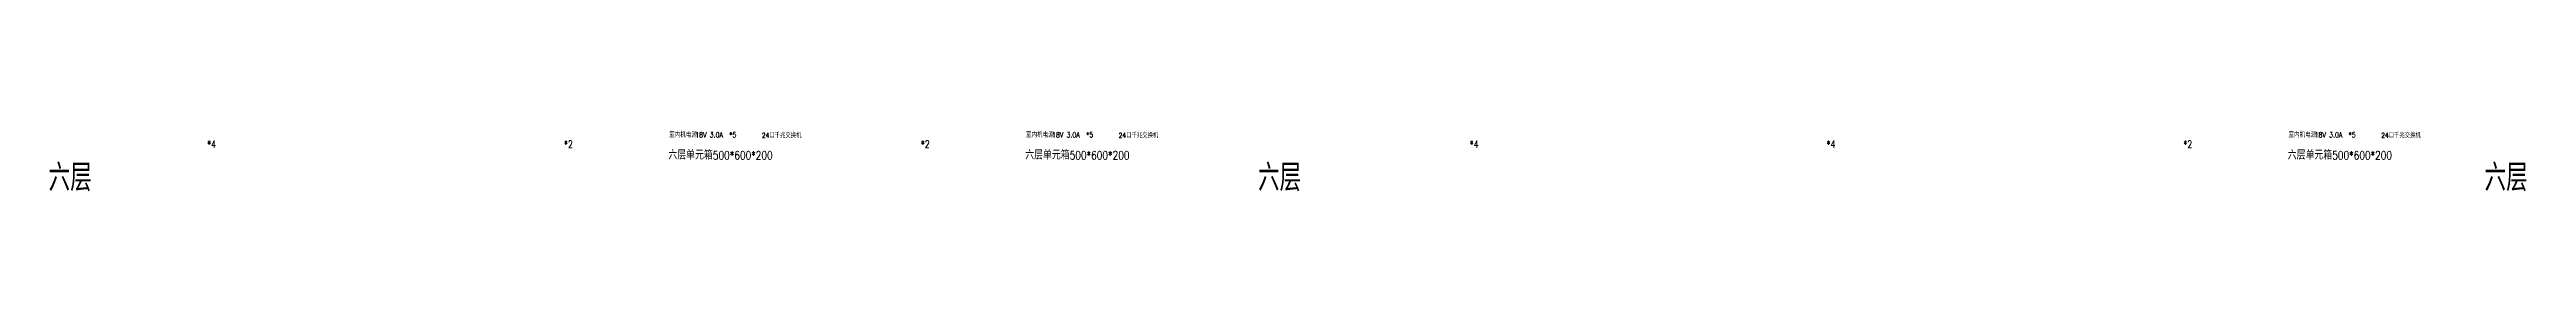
# Model space of a CAD drawing. Extents: x 2114868 to 5528286, y 1846921 to 2016792.
# Drawn here: x 2840738 to 2894884, y 1880992 to 1882294 of the extents above; entities that cross this region are included whole.
import ezdxf
from ezdxf.enums import TextEntityAlignment as Align

# ---------------------------------------------------------------- set-up
doc = ezdxf.new("R2010")
doc.units = 0
doc.header["$LTSCALE"] = 1000
doc.header["$MEASUREMENT"] = 0
doc.layers.add('T-EQUP-LIST-PLAN', color=3, linetype='Continuous')
doc.layers.add('智能化', color=7, linetype='Continuous')
doc.styles.add('_TEL_DIM', font='SIMPLEX', dxfattribs={"width": 0.8, "height": 3.5, "bigfont": 'HZTXT'})

msp = doc.modelspace()

# ---------------------------------------------------------------- texts
at = {"layer": 'T-EQUP-LIST-PLAN', "style": '_TEL_DIM', "width": 0.8}
for p in [(2841189, 1881319), (2867627, 1881319), (2894439, 1881319)]:
    msp.add_text('六层', height=590, dxfattribs=at).set_placement(p, align=Align.MIDDLE)
at = {"layer": '智能化', "color": 2, "linetype": 'ByBlock', "style": '_TEL_DIM', "width": 0.8}
for s, height, p in [('室内机电源', 112.5, (2854586, 1882225)), ('18V 3.0A  *5', 112.5, (2855302, 1882225)), ('24口千兆交换机', 108, (2856741, 1882212)), ('室内机电源', 112.5, (2862386, 1882225)), ('18V 3.0A  *5', 112.5, (2863102, 1882225)), ('24口千兆交换机', 108, (2864541, 1882212)), ('室内机电源', 112.5, (2889986, 1882225)), ('18V 3.0A  *5', 112.5, (2890702, 1882225)), ('24口千兆交换机', 108, (2892141, 1882212)), ('六层单元箱500*600*200', 180, (2855406, 1881779)), ('六层单元箱500*600*200', 180, (2863206, 1881779)), ('六层单元箱500*600*200', 180, (2890806, 1881779))]:
    msp.add_text(s, height=height, dxfattribs=at).set_placement(p, align=Align.MIDDLE_CENTER)
at = {"layer": '智能化', "color": 3, "style": '_TEL_DIM', "width": 0.8}
for s, p in [('*4', (2844184, 1881942)), ('*2', (2851984, 1881942)), ('*2', (2859784, 1881942)), ('*4', (2871784, 1881942)), ('*4', (2879584, 1881942)), ('*2', (2887384, 1881942))]:
    msp.add_text(s, height=156.8, dxfattribs=at).set_placement(p)

doc.saveas('drawing.dxf')
